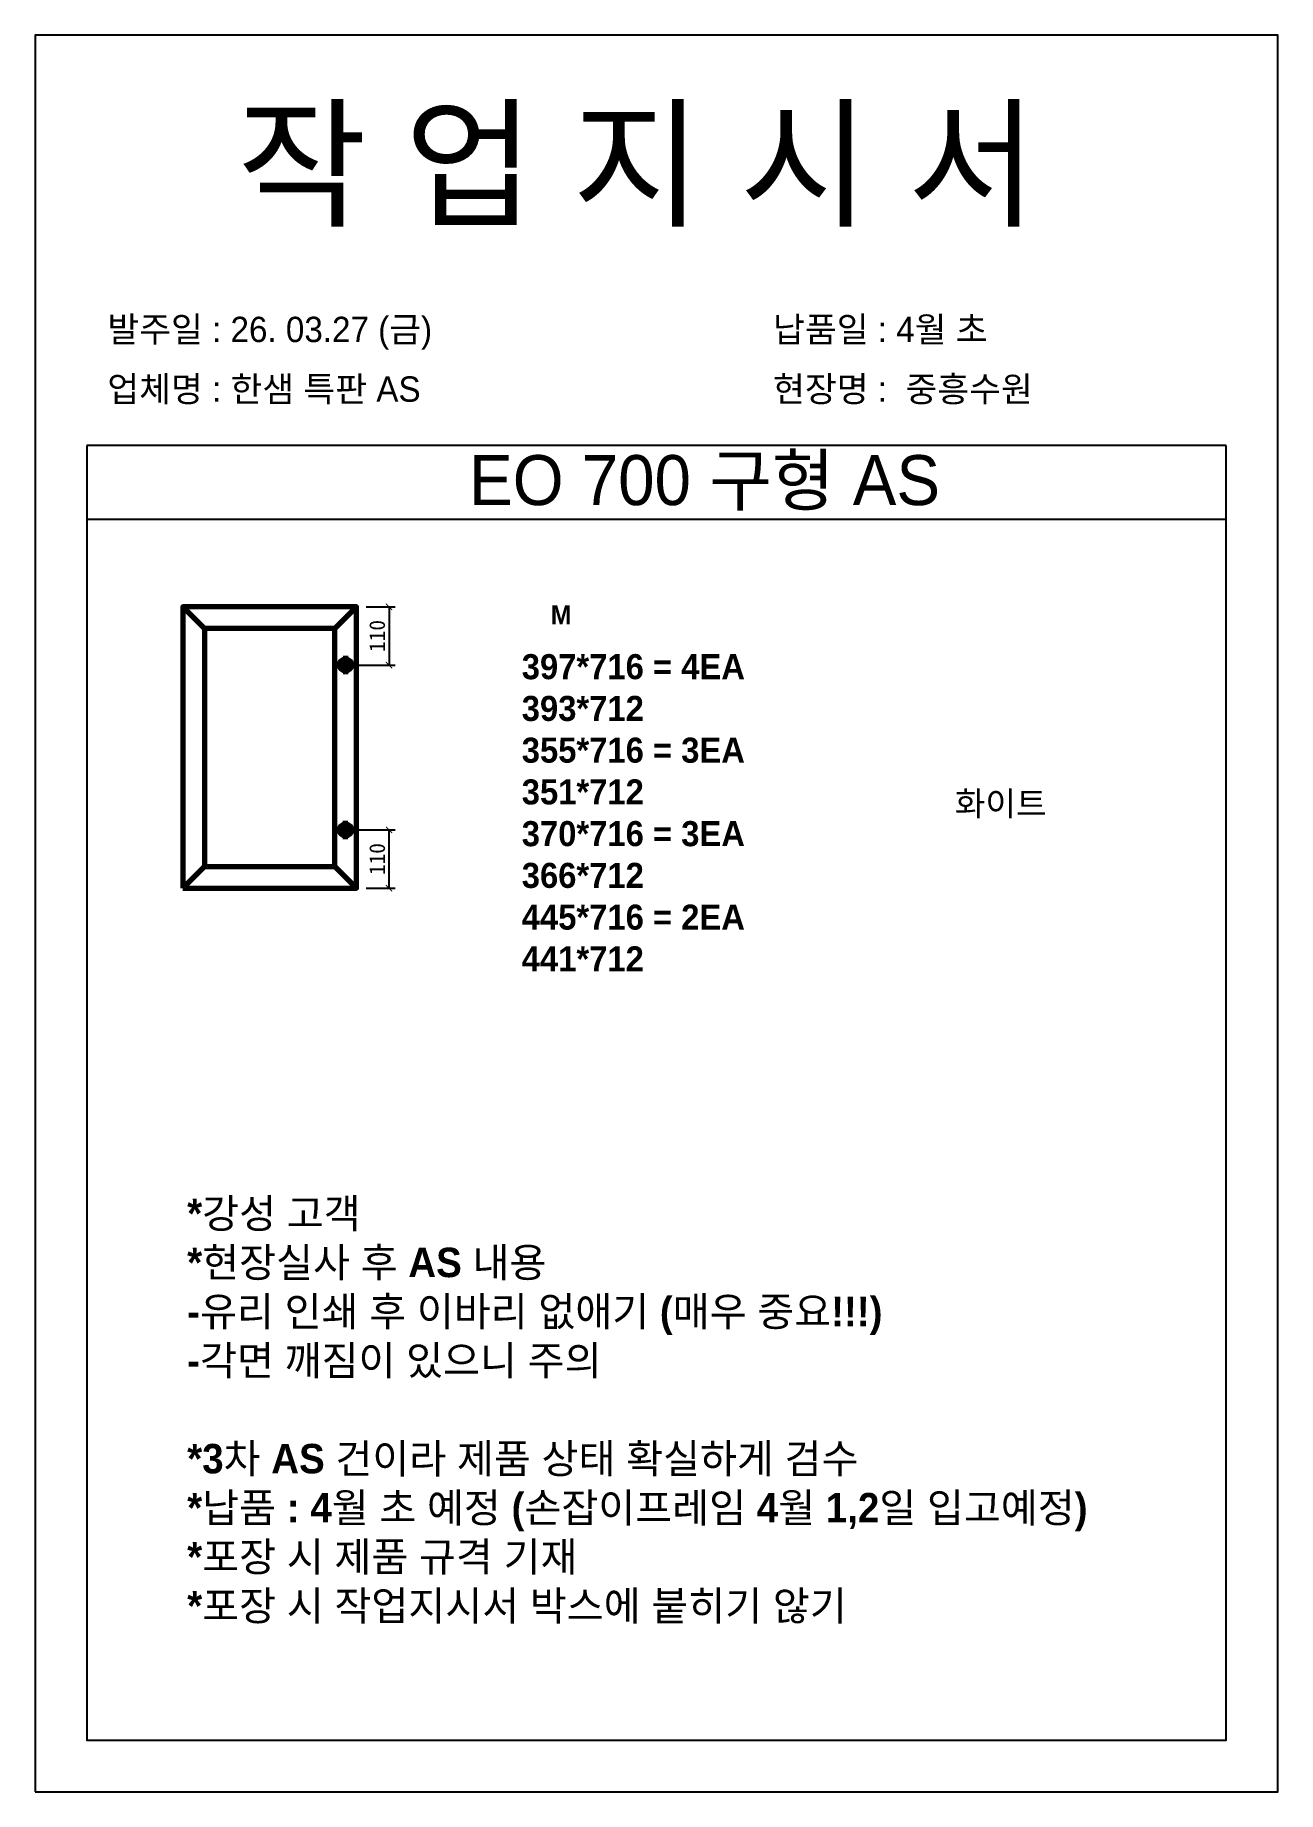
# Model space of a CAD drawing. Header units: millimetres. Extents: x -44117 to 256353, y -2095463 to 65325.
# Drawn here: x 120637 to 122617, y -824053 to -821252 of the extents above; entities that cross this region are included whole.
import ezdxf

# ---------------------------------------------------------------- set-up
doc = ezdxf.new("R2010")
doc.units = ezdxf.units.MM
doc.header["$LTSCALE"] = 10
doc.layers.add('Layer1', color=7, linetype='Continuous', lineweight=70)
doc.styles.add('MtX_Gulim', font='')
doc.styles.get('MtX_Gulim').set_extended_font_data('Gulim', bold=True)
doc.dimstyles.new('ISO-25', dxfattribs={"dimtxt": 2.5, "dimasz": 2.5, "dimexe": 1, "dimexo": 1, "dimtad": 1, "dimtxsty": 'Standard', "dimblk": 'ARCHTICK', "dimcen": 2.5, "dimadec": 0, "dimazin": 0, "dimtfac": 1, "dimtmove": 0, "dimatfit": 3, "dimfxl": 0, "dimarcsym": 0})

msp = doc.modelspace()

# ---------------------------------------------------------------- texts
at = {"linetype": 'Continuous', "style": 'MtX_Gulim'}
msp.add_text('M', height=30.31593, dxfattribs=at).set_placement((121458.3145, -822191.65118))
at = {"attachment_point": 1}
for s, width, gutter_width, heights, insert, char_height in [('{\\fGulim|b0|i0|c129|p50;작 업 지 시 서}', 3898.9872873, 14.7362, [-183.72574], (120958.21875, -821374.92798), 165.0454901), ('\\pt11;{\\fGulim|b0|i0|c129|p50;발주일 : 26. 03.27 (금)}', 3898.9872873, 14.7362, [40.67678], (120751.66508, -821701.15267), 40.4361451), ('{\\fGulim|b0|i0|c129|p50;납품일 : 4월 초}', 3898.9872873, 14.7362, [41.36774], (121812.64585, -821701.15267), 40.4361451), ('{\\fGulim|b0|i0|c129|p50;업체명 : 한샘 특판 AS}', 3898.9872873, 14.7362, [42.57324], (120751.66508, -821796.23795), 40.4361451), ('{\\fGulim|b0|i0|c129|p50;현장명 :  중흥수원}', 3898.9872873, 14.7362, [45.12049], (121812.64585, -821796.23795), 40.4361451), ('{\\fGulim|b0|i0|c129|p50;EO 700 구형 AS}', 1882.7812357, 7.11596, [-88.93153], (121328.20155, -821921.81176), 79.6987856), ('{\\f굴림|b1|i0|c129|p50;397*716 = 4EA\\P\\C1;393*712\\P\\C256;355*716 = 3EA\\P\\C1;351*712\\P\\C256;370*716 = 3EA\\P\\C1;366*712\\P\\C256;445*716 = 2EA\\P\\C1;441*712}', 12072.7918459, 155.2668, [-507.57456], (121412.11728, -822239.13178), 39.9257485), ('{\\f굴림|b1|i0|c129|p50;화이트}', 11769.5052121, 151.36626, [-43.2475], (122102.18055, -822458.03842), 38.9227538), ('{\\f굴림|b1|i0|c129|p50;*강성 고객 \\P*현장실사 후 AS 내용\\P-유리 인쇄 후 이바리 없애기 (매우 중요!!!)\\P-각면 깨짐이 있으니 주의\\P\\P*3차 AS 건이라 제품 상태 확실하게 검수\\P*납품 : 4월 초 예정 (손잡이프레임 4월 1,2일 입고예정) \\P*포장 시 제품 규격 기재\\P*포장 시 작업지시서 박스에 붙히기 않기}', 14186.6586776, 182.453, [-699.27905], (120878.95638, -823107.33925), 46.9164857)]:
    msp.add_mtext_dynamic_manual_height_columns(s, width=width, gutter_width=gutter_width, heights=heights, dxfattribs=dict(at, insert=insert, char_height=char_height))

# ---------------------------------------------------------------- blocks, each defined once
blk = doc.blocks.new('_ArchTick')
at = {"color": 0, "linetype": 'ByBlock', "const_width": 0.15}
blk.add_lwpolyline([(-0.5, -0.5), (0.5, 0.5)], dxfattribs=at)
blk = doc.blocks.new('*D5426')
at = {"color": 0, "lineweight": -2}
for p, q in [((121163.9, -822163.7), (121210.6, -822163.7)), ((121200.6, -822163.7), (121200.6, -822256.5)), ((121146.2, -822256.5), (121210.6, -822256.5))]:
    blk.add_line(p, q, dxfattribs=at)
at = {"layer": 'Defpoints', "color": 0}
for p in [(121148.9, -822163.7), (121131.2, -822256.5), (121200.6, -822256.5)]:
    blk.add_point(p, dxfattribs=at)
at = {"color": 0, "lineweight": -2, "xscale": 10, "yscale": 10, "zscale": 10}
for p, rotation in [((121200.6, -822163.7), 90), ((121200.6, -822256.5), 270)]:
    blk.add_blockref('_ArchTick', p, dxfattribs=dict(at, rotation=rotation))
at = {"color": 0, "insert": (121181.8, -822210.1), "char_height": 25, "attachment_point": 5, "rotation": 90}
blk.add_mtext('110', dxfattribs=at)
blk = doc.blocks.new('*D5427')
at = {"color": 0, "lineweight": -2}
for p, q in [((121146.2, -822519.5), (121210.6, -822519.5)), ((121200.6, -822612.3), (121200.6, -822519.5)), ((121163.9, -822612.3), (121210.6, -822612.3))]:
    blk.add_line(p, q, dxfattribs=at)
at = {"layer": 'Defpoints', "color": 0}
for p in [(121131.2, -822519.5), (121200.6, -822519.5), (121148.9, -822612.3)]:
    blk.add_point(p, dxfattribs=at)
at = {"color": 0, "lineweight": -2, "xscale": 10, "yscale": 10, "zscale": 10}
for p, rotation in [((121200.6, -822519.5), 90), ((121200.6, -822612.3), 270)]:
    blk.add_blockref('_ArchTick', p, dxfattribs=dict(at, rotation=rotation))
at = {"color": 0, "insert": (121181.8, -822565.9), "char_height": 25, "attachment_point": 5, "rotation": 90}
blk.add_mtext('110', dxfattribs=at)

# ---------------------------------------------------------------- dimensions: what is measured, and where the dimension line sits
for base, p1, p2, angle, picture, middle in [((121200.57144, -822256.45735), (121148.87434, -822163.69541), (121131.18508, -822256.45735), 90, '*D5426', (121181.82144, -822210.07638)), ((121200.57144, -822519.54614), (121148.87434, -822612.30809), (121131.18508, -822519.54614), 270, '*D5427', (121181.82144, -822565.92711))]:
    dim = msp.add_linear_dim(base=base, p1=p1, p2=p2, angle=angle, text='110', dimstyle='ISO-25', override={"dimscale": 10, "dimasz": 1, "dimexo": 1.5, "dimtxsty": 'Standard'})
    dim.commit()
    dim.dimension.update_dxf_attribs({"geometry": picture, "text_midpoint": middle})

# ---------------------------------------------------------------- linework, layer by layer
for p, q in [((122534.63117, -821906.61873), (120719.13078, -821906.61873)), ((122534.63117, -822024.50837), (120719.13078, -822024.50837))]:
    msp.add_line(p, q)
msp.add_lwpolyline([(120636.60804, -824053.18892), (122617.15392, -824053.18892), (122617.15392, -821252.13117), (120636.60804, -821252.13117)], close=True)
msp.add_lwpolyline([(120719.13078, -821906.61873), (120719.13078, -823970.66617), (122534.63117, -823970.66617), (122534.63117, -821906.61873)])
at = {"layer": 'Layer1'}
for p, q in [((120906.41789, -822198.33204), (120871.78125, -822163.69541)), ((121114.2377, -822198.33204), (121148.87434, -822163.69541)), ((121131.18508, -822242.06025), (121131.18508, -822270.85446)), ((121131.18508, -822533.94325), (121131.18508, -822505.14903)), ((120871.78125, -822612.30809), (120906.41789, -822577.67145)), ((121148.87434, -822612.30809), (121114.2377, -822577.67145)), ((121114.2377, -822577.67145), (121148.87434, -822612.30809))]:
    msp.add_line(p, q, dxfattribs=at)
for points in [[(120871.78125, -822612.30809), (121148.87434, -822612.30809), (121148.87434, -822163.69541), (120871.78125, -822163.69541)], [(120906.41789, -822577.67145), (121114.2377, -822577.67145), (121114.2377, -822198.33204), (120906.41789, -822198.33204)], [(121145.58219, -822256.45735), (121116.78798, -822256.45735)], [(121145.58219, -822519.54614), (121116.78798, -822519.54614)]]:
    msp.add_lwpolyline(points, close=True, dxfattribs=at)
for centre in [(121131.18508, -822256.45735), (121131.18508, -822519.54614)]:
    msp.add_circle(centre, 9.59807, dxfattribs=at)

msp.set_redraw_order([(e.dxf.handle, doc.entitydb.next_handle()) for e in msp.query("TEXT MTEXT ATTDEF DIMENSION ARC_DIMENSION")])  # texts and dimensions are drawn at this point

doc.saveas('drawing.dxf')
